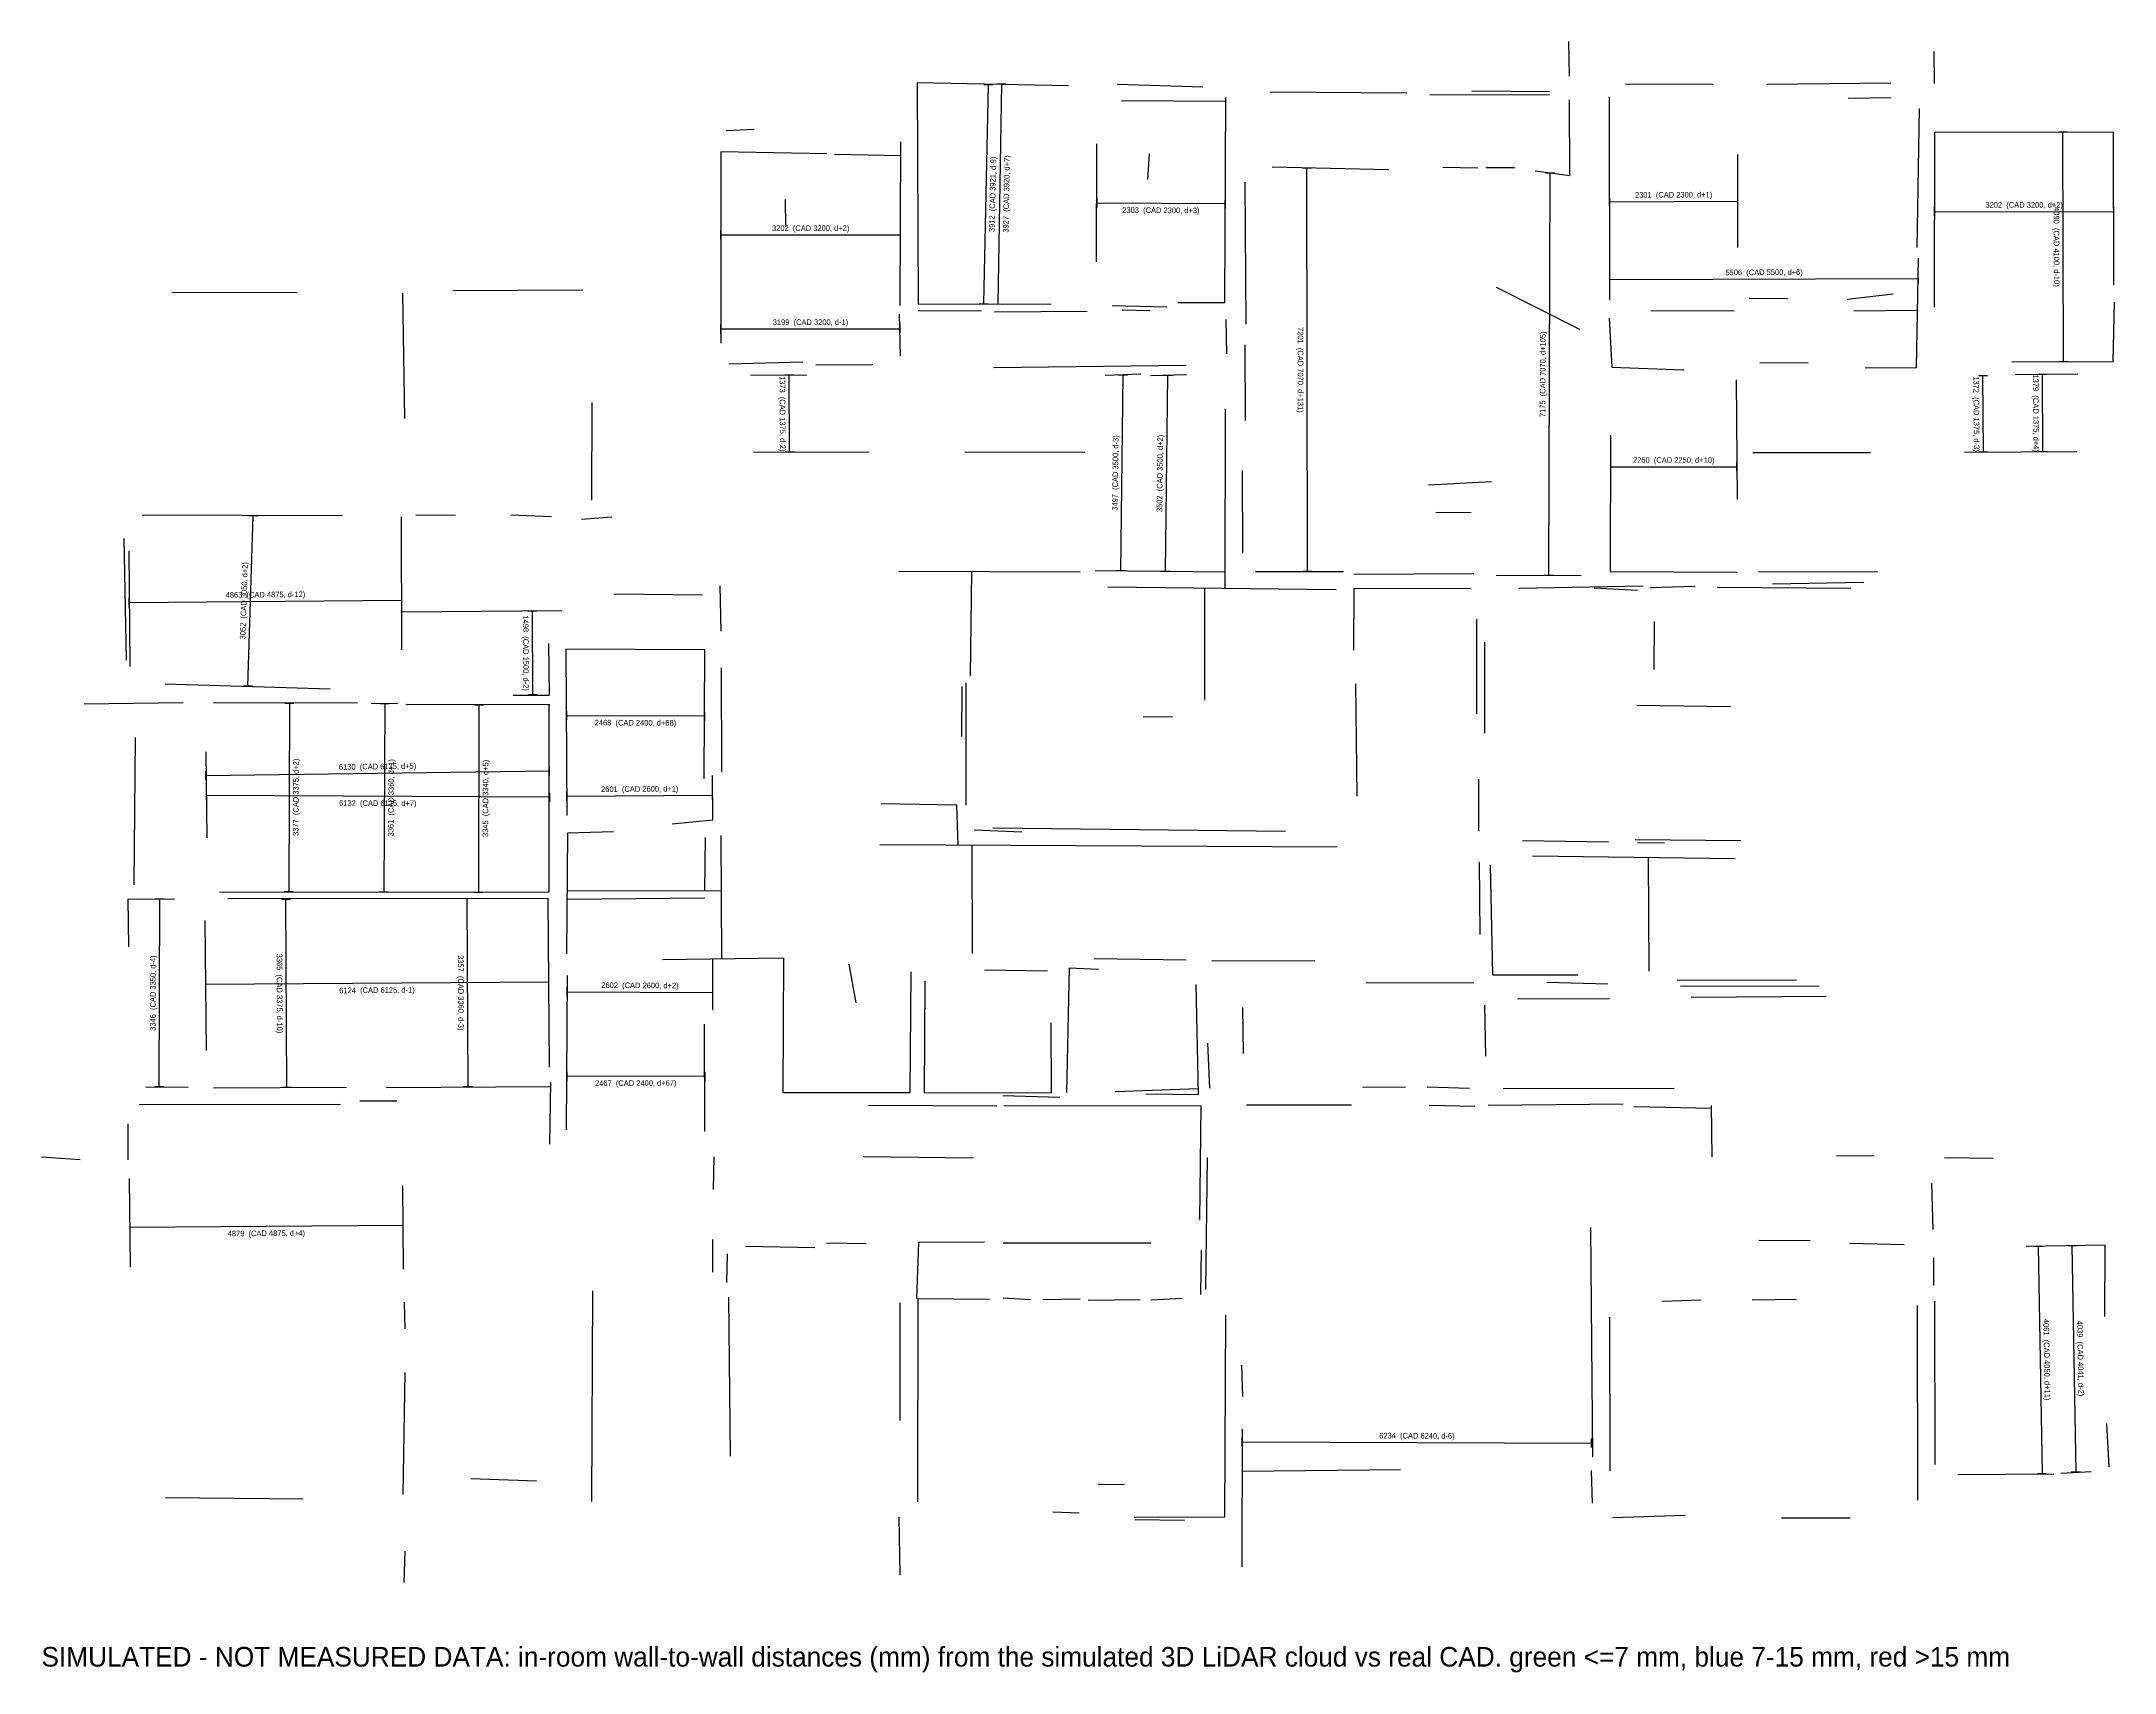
# Model space of a CAD drawing. Header units: metres. Extents: x -20.9 to 16.1, y -15.5 to 13.6.
import ezdxf
from ezdxf.enums import TextEntityAlignment as Align

# ---------------------------------------------------------------- set-up
doc = ezdxf.new("R2010")
doc.units = ezdxf.units.M
for name, color, linetype in [('SIM_DIM_BLUE_7_15MM', 5, 'Continuous'), ('SIM_DIM_GREEN_LE7MM', 3, 'Continuous'), ('SIM_DIM_RED_GT15MM', 1, 'Continuous'), ('SIM_NOTE', 1, 'Continuous'), ('SIM_WALL_FACES', 8, 'Continuous')]:
    doc.layers.add(name, color=color, linetype=linetype)

msp = doc.modelspace()

# ---------------------------------------------------------------- linework, layer by layer
at = {"layer": 'SIM_DIM_BLUE_7_15MM'}
for p, q in [((-4.042, 12.853), (-4.125, 8.947)), ((-4.122, 12.854), (-3.962, 12.851)), ((15.213, 12.008), (15.053, 12.007)), ((15.147, 7.911), (15.133, 12.007)), ((-4.205, 8.948), (-4.045, 8.945)), ((15.227, 7.911), (15.067, 7.91)), ((7.067, 5.959), (7.067, 6.119)), ((7.067, 6.039), (9.313, 6.038)), ((9.313, 5.958), (9.313, 6.118)), ((-14.504, 3.58), (-14.506, 3.74)), ((-19.367, 3.534), (-19.368, 3.694)), ((-19.367, 3.614), (-14.505, 3.66)), ((-17.994, 0.252), (-17.994, 0.092)), ((-11.868, 0.142), (-17.994, 0.172)), ((-11.867, 0.222), (-11.868, 0.062)), ((-16.491, -1.682), (-16.651, -1.683)), ((-16.557, -5.035), (-16.571, -1.682)), ((-16.477, -5.035), (-16.637, -5.035)), ((14.613, -7.867), (14.773, -7.865)), ((14.693, -7.866), (14.763, -11.917)), ((14.683, -11.919), (14.843, -11.916))]:
    msp.add_line(p, q, dxfattribs=at)
at = {"layer": 'SIM_DIM_GREEN_LE7MM'}
for p, q in [((-3.886, 12.871), (-3.726, 12.868)), ((-3.806, 12.87), (-3.868, 8.942)), ((-2.103, 10.82), (-2.104, 10.66)), ((0.186, 10.727), (-2.104, 10.74)), ((0.186, 10.807), (0.185, 10.647)), ((7.046, 10.686), (7.045, 10.846)), ((7.046, 10.766), (9.331, 10.773)), ((9.331, 10.693), (9.331, 10.853)), ((12.84, 10.509), (12.84, 10.669)), ((12.84, 10.589), (16.045, 10.588)), ((16.045, 10.508), (16.045, 10.668)), ((-8.812, 10.094), (-8.812, 10.254)), ((-8.812, 10.174), (-5.607, 10.175)), ((-5.607, 10.095), (-5.607, 10.255)), ((7.05, 9.299), (7.049, 9.459)), ((7.05, 9.379), (12.555, 9.395)), ((12.555, 9.315), (12.554, 9.475)), ((-3.948, 8.944), (-3.788, 8.941)), ((-8.811, 8.417), (-8.811, 8.577)), ((-5.615, 8.418), (-5.615, 8.578)), ((-8.811, 8.497), (-5.615, 8.498)), ((-7.513, 7.67), (-7.673, 7.669)), ((-7.586, 6.3), (-7.593, 7.67)), ((-1.555, 7.668), (-1.715, 7.67)), ((-1.674, 4.18), (-1.635, 7.669)), ((-0.759, 7.662), (-0.919, 7.664)), ((-0.879, 4.171), (-0.839, 7.663)), ((13.786, 7.662), (13.626, 7.66)), ((13.716, 6.299), (13.706, 7.661)), ((14.848, 7.684), (14.688, 7.683)), ((14.778, 6.306), (14.768, 7.683)), ((-7.506, 6.301), (-7.666, 6.3)), ((13.796, 6.299), (13.636, 6.298)), ((14.858, 6.307), (14.698, 6.306)), ((-17.251, 2.125), (-17.155, 5.162)), ((-17.075, 5.159), (-17.235, 5.164)), ((-1.594, 4.179), (-1.754, 4.181)), ((-0.799, 4.17), (-0.959, 4.171)), ((-12.095, 3.459), (-12.255, 3.458)), ((-12.167, 1.968), (-12.175, 3.459)), ((-17.171, 2.123), (-17.331, 2.128)), ((-12.087, 1.969), (-12.247, 1.968)), ((-16.591, 1.823), (-16.431, 1.822)), ((-16.511, 1.823), (-16.522, -1.54)), ((-14.887, 1.812), (-14.727, 1.812)), ((-14.807, 1.812), (-14.826, -1.545)), ((-13.207, 1.792), (-13.047, 1.792)), ((-13.127, 1.792), (-13.137, -1.55)), ((-17.998, 0.45), (-18, 0.61)), ((-17.999, 0.53), (-11.87, 0.612)), ((-11.869, 0.532), (-11.871, 0.692)), ((-11.558, 0.081), (-11.559, 0.241)), ((-11.558, 0.161), (-8.959, 0.179)), ((-8.958, 0.099), (-8.959, 0.259)), ((-18.742, -1.679), (-18.902, -1.679)), ((-18.831, -5.025), (-18.822, -1.679)), ((-16.602, -1.539), (-16.442, -1.54)), ((-14.906, -1.545), (-14.746, -1.545)), ((-13.258, -1.667), (-13.418, -1.668)), ((-13.321, -5.023), (-13.338, -1.667)), ((-13.217, -1.55), (-13.057, -1.55)), ((-18.008, -3.121), (-18.007, -3.281)), ((-11.888, -3.156), (-18.007, -3.201)), ((-11.889, -3.076), (-11.888, -3.236)), ((-11.556, -3.407), (-11.555, -3.247)), ((-11.556, -3.327), (-8.955, -3.341)), ((-8.956, -3.421), (-8.955, -3.261)), ((-18.751, -5.025), (-18.911, -5.025)), ((-13.241, -5.022), (-13.401, -5.023)), ((-19.359, -7.455), (-19.358, -7.615)), ((-14.485, -7.497), (-19.359, -7.535)), ((-14.485, -7.417), (-14.484, -7.577)), ((15.213, -7.857), (15.373, -7.854)), ((15.293, -7.855), (15.363, -11.889)), ((0.49, -11.438), (0.49, -11.278)), ((0.49, -11.358), (6.725, -11.379)), ((6.725, -11.459), (6.725, -11.299)), ((15.283, -11.89), (15.443, -11.888))]:
    msp.add_line(p, q, dxfattribs=at)
at = {"layer": 'SIM_DIM_RED_GT15MM'}
for p, q in [((1.726, 11.365), (1.566, 11.365)), ((1.657, 4.167), (1.646, 11.365)), ((6.066, 11.273), (5.906, 11.274)), ((5.959, 4.1), (5.986, 11.273)), ((1.737, 4.167), (1.577, 4.167)), ((6.039, 4.1), (5.879, 4.101)), ((-11.565, 1.675), (-11.565, 1.515)), ((-9.106, 1.586), (-11.565, 1.595)), ((-9.105, 1.666), (-9.106, 1.506)), ((-11.561, -4.757), (-11.561, -4.917)), ((-9.1, -4.755), (-9.099, -4.915)), ((-9.099, -4.835), (-11.561, -4.837))]:
    msp.add_line(p, q, dxfattribs=at)
at = {"layer": 'SIM_WALL_FACES'}
for p, q in [((6.329, 13.003), (6.32, 13.624)), ((12.83, 13.447), (12.835, 12.876)), ((-2.608, 12.833), (-5.311, 12.885)), ((-5.311, 12.885), (-5.293, 8.943)), ((-0.211, 12.811), (-1.742, 12.856)), ((0.179, 8.965), (0.2, 12.624)), ((3.426, 12.704), (0.989, 12.722)), ((5.971, 12.674), (3.84, 12.667)), ((5.976, 12.726), (4.589, 12.736)), ((6.337, 11.23), (6.332, 12.582)), ((7.035, 12.634), (7.045, 9.014)), ((8.895, 12.858), (7.329, 12.86)), ((12.063, 12.881), (9.854, 12.855)), ((12.07, 12.621), (11.305, 12.606)), ((0.2, 12.554), (-1.665, 12.563)), ((12.536, 9.948), (12.576, 12.429)), ((-8.216, 12.054), (-8.717, 12.028)), ((12.841, 12.002), (12.839, 8.882)), ((16.039, 12.005), (12.841, 12.002)), ((16.045, 9.275), (16.039, 12.005)), ((-8.813, 11.657), (-8.812, 8.241)), ((-6.921, 11.617), (-8.813, 11.657)), ((-5.601, 11.582), (-6.784, 11.608)), ((-5.614, 8.913), (-5.6, 11.833)), ((-2.112, 11.801), (-2.118, 9.695)), ((-1.172, 11.619), (-1.2, 11.16)), ((9.335, 9.948), (9.335, 11.605)), ((0.54, 11.115), (0.554, 8.58)), ((3.109, 11.337), (1.023, 11.38)), ((4.696, 11.365), (4.071, 11.375)), ((5.356, 11.369), (4.844, 11.37)), ((6.337, 11.23), (5.717, 11.312)), ((-7.662, 10.805), (-7.66, 10.317)), ((12.52, 7.81), (12.556, 9.757)), ((-16.374, 9.14), (-18.599, 9.145)), ((-14.451, 6.896), (-14.483, 9.135)), ((-11.274, 9.189), (-13.591, 9.178)), ((-5.293, 8.943), (-2.919, 8.938)), ((-1.829, 8.913), (-0.856, 8.889)), ((-0.657, 8.967), (0.179, 8.965)), ((6.512, 8.487), (5.028, 9.233)), ((9.536, 9.045), (10.225, 9.039)), ((11.285, 9.029), (12.103, 9.125)), ((16.033, 7.915), (16.055, 8.976)), ((-5.604, 8.019), (-5.624, 8.761)), ((-4.16, 8.814), (-5.292, 8.818)), ((-2.274, 8.805), (-3.928, 8.798)), ((-1.159, 8.821), (-1.652, 8.833)), ((0.219, 8.051), (0.204, 8.666)), ((7.039, 8.689), (7.083, 7.816)), ((9.27, 8.815), (7.78, 8.818)), ((12.539, 8.823), (11.404, 8.813)), ((0.535, 8.215), (0.543, 6.862)), ((-8.667, 7.873), (-7.349, 7.908)), ((-7.117, 7.857), (-6.1, 7.861)), ((-3.95, 7.809), (-0.509, 7.852)), ((7.083, 7.816), (8.373, 7.767)), ((9.727, 7.891), (10.591, 7.896)), ((11.607, 7.804), (12.52, 7.81)), ((14.221, 7.908), (16.033, 7.915)), ((-7.285, 7.667), (-8.281, 7.673)), ((-1.316, 7.69), (-1.956, 7.666)), ((-0.505, 7.676), (-1.143, 7.662)), ((9.328, 5.453), (9.312, 7.587)), ((15.399, 7.687), (14.279, 7.679)), ((-11.112, 5.439), (-11.11, 7.183)), ((0.184, 3.865), (0.191, 7.071)), ((-8.232, 6.295), (-6.166, 6.305)), ((-4.457, 6.302), (-2.316, 6.299)), ((7.06, 6.602), (7.058, 4.168)), ((9.599, 6.291), (11.7, 6.289)), ((13.378, 6.296), (15.38, 6.311)), ((0.488, 5.97), (0.497, 4.497)), ((3.813, 5.718), (4.941, 5.777)), ((4.574, 5.215), (3.946, 5.224)), ((-15.566, 5.161), (-19.134, 5.177)), ((-14.503, 2.772), (-14.507, 5.142)), ((-13.549, 5.17), (-14.251, 5.173)), ((-11.831, 5.145), (-12.561, 5.175)), ((-10.756, 5.141), (-11.298, 5.098)), ((-19.463, 4.755), (-19.425, 2.585)), ((-19.375, 4.534), (-19.355, 2.474)), ((-5.644, 4.175), (-2.398, 4.165)), ((-4.34, 4.171), (-4.366, 2.31)), ((-2.131, 4.188), (0.185, 4.162)), ((0.722, 4.169), (2.297, 4.17)), ((2.481, 4.123), (4.621, 4.136)), ((5.021, 4.105), (6.538, 4.099)), ((7.058, 4.168), (9.319, 4.155)), ((9.701, 4.162), (11.824, 4.172)), ((-9.14, 3.748), (-10.722, 3.763)), ((-8.828, 3.916), (-8.814, 3.102)), ((2.169, 3.84), (-1.905, 3.892)), ((-0.18, 3.87), (-0.184, 1.879)), ((2.48, 3.867), (2.479, 2.765)), ((4.576, 3.857), (2.48, 3.867)), ((7.646, 3.906), (5.424, 3.865)), ((7.545, 3.831), (6.773, 3.87)), ((8.567, 3.9), (7.769, 3.878)), ((11.349, 3.867), (8.967, 3.883)), ((11.58, 3.971), (9.95, 3.942)), ((-11.647, 3.467), (-14.504, 3.441)), ((4.674, 1.63), (4.674, 3.318)), ((7.842, 2.422), (7.845, 3.276)), ((-11.868, 1.964), (-11.883, 2.884)), ((-11.58, 2.782), (-11.559, -0.184)), ((-9.1, 2.769), (-11.58, 2.782)), ((-9.108, 0.472), (-9.1, 2.769)), ((4.821, 1.287), (4.821, 2.911)), ((-8.808, 2.448), (-8.802, 0.597)), ((-18.728, 2.168), (-15.785, 2.076)), ((-12.515, 1.961), (-11.868, 1.964)), ((-4.51, 1.22), (-4.504, 2.115)), ((-4.441, 2.181), (-4.44, -0.002)), ((2.514, 2.166), (2.536, 0.164)), ((-18.408, 1.827), (-20.174, 1.805)), ((-15.296, 1.821), (-17.862, 1.829)), ((-14.573, 1.811), (-15.049, 1.813)), ((-11.865, 1.792), (-14.428, 1.799)), ((-11.873, -1.544), (-11.873, 1.792)), ((-1.279, 1.575), (-0.754, 1.582)), ((9.205, 1.754), (7.531, 1.779)), ((-19.264, 1.205), (-19.284, -1.421)), ((-18.003, 0.955), (-17.982, -0.582)), ((-8.955, -0.259), (-8.959, 0.532)), ((4.715, -0.461), (4.715, 0.463)), ((-4.599, 0.001), (-5.949, 0.022)), ((-4.579, -0.715), (-4.599, 0.001)), ((-9.68, -0.332), (-8.955, -0.259)), ((-11.549, -0.497), (-11.568, -2.649)), ((-10.728, -0.474), (-11.549, -0.497)), ((-9.098, -1.522), (-9.088, -0.577)), ((-8.815, -0.542), (-8.802, -2.738)), ((2.183, -0.751), (-5.975, -0.708)), ((-4.334, -0.717), (-4.33, -2.648)), ((-4.29, -0.438), (-3.442, -0.476)), ((-3.956, -0.404), (1.263, -0.463)), ((5.489, -0.631), (7.026, -0.656)), ((7.502, -0.613), (9.388, -0.632)), ((7.543, -0.665), (8.023, -0.674)), ((4.734, -2.309), (4.723, -1.016)), ((4.965, -3.024), (4.923, -1.068)), ((9.288, -0.955), (5.669, -0.911)), ((7.754, -2.959), (7.74, -0.936)), ((-19.393, -1.674), (-19.38, -2.524)), ((-18.562, -1.682), (-19.393, -1.674)), ((-17.758, -1.554), (-11.873, -1.544)), ((-11.894, -1.667), (-17.609, -1.673)), ((-11.871, -4.675), (-11.894, -1.667)), ((-9.1, -1.659), (-11.559, -1.68)), ((-11.558, -1.528), (-8.809, -1.521)), ((-18.021, -2.055), (-17.995, -4.376)), ((-9.853, -2.753), (-7.694, -2.723)), ((-8.955, -3.652), (-8.955, -2.741)), ((-7.694, -2.723), (-7.708, -5.124)), ((-6.531, -2.835), (-6.405, -3.527)), ((-4.109, -2.939), (-2.986, -2.957)), ((-2.598, -2.902), (-2.647, -5.126)), ((-2.598, -2.902), (-2.073, -2.926)), ((-2.151, -2.736), (-0.51, -2.758)), ((-0.054, -2.776), (1.786, -2.772)), ((-11.556, -3.04), (-11.571, -5.788)), ((-5.433, -5.122), (-5.418, -2.973)), ((-5.171, -3.136), (-5.187, -5.132)), ((-0.287, -5.16), (-0.331, -3.197)), ((2.701, -3.163), (4.622, -3.171)), ((4.965, -3.024), (6.476, -3.027)), ((5.927, -3.159), (7.014, -3.186)), ((8.254, -3.123), (10.381, -3.117)), ((8.31, -3.228), (10.785, -3.225)), ((0.495, -3.611), (0.507, -4.431)), ((4.837, -4.478), (4.82, -3.569)), ((7.045, -3.453), (5.404, -3.46)), ((10.912, -3.414), (8.5, -3.428)), ((-9.1, -5.819), (-9.102, -3.908)), ((-2.912, -5.127), (-2.917, -3.884)), ((-0.129, -4.244), (-0.091, -5.049)), ((-19.07, -5.026), (-18.315, -5.028)), ((-17.862, -5.041), (-15.493, -5.031)), ((-14.783, -5.033), (-11.849, -5.018)), ((-11.864, -6.046), (-11.848, -4.941)), ((-7.708, -5.124), (-5.433, -5.122)), ((-5.187, -5.132), (-2.912, -5.127)), ((-1.778, -5.11), (-0.289, -5.056)), ((-1.232, -5.151), (-0.287, -5.16)), ((2.642, -5.028), (3.403, -5.024)), ((3.79, -5.022), (4.547, -5.046)), ((5.149, -5.053), (8.195, -5.047)), ((-15.597, -5.34), (-19.188, -5.343)), ((-14.594, -5.281), (-15.254, -5.281)), ((-3.885, -5.369), (-6.18, -5.354)), ((-2.762, -5.214), (-3.78, -5.183)), ((-0.24, -5.366), (-3.764, -5.362)), ((-0.264, -7.396), (-0.24, -5.366)), ((2.438, -5.353), (0.568, -5.351)), ((4.641, -5.375), (3.824, -5.359)), ((7.29, -5.333), (4.878, -5.357)), ((8.863, -5.411), (7.477, -5.38)), ((8.875, -6.278), (8.862, -5.358)), ((-19.394, -5.681), (-19.393, -6.326)), ((-20.242, -6.325), (-20.934, -6.281)), ((-8.942, -6.855), (-8.933, -6.271)), ((-4.303, -6.297), (-6.271, -6.27)), ((-0.135, -6.284), (-0.162, -8.641)), ((11.768, -6.26), (11.093, -6.252)), ((13.892, -6.301), (13.023, -6.291)), ((-19.369, -6.66), (-19.353, -8.239)), ((-14.475, -8.275), (-14.486, -6.79)), ((12.789, -6.744), (12.81, -7.568)), ((-8.952, -8.33), (-8.952, -7.749)), ((6.749, -11.628), (6.709, -7.534)), ((10.623, -7.771), (9.711, -7.766)), ((-8.7, -8.004), (-8.71, -8.512)), ((-7.136, -7.895), (-8.369, -7.875)), ((-6.221, -7.826), (-6.927, -7.81)), ((-5.287, -7.802), (-5.32, -8.8)), ((-4.11, -7.796), (-5.287, -7.802)), ((-1.138, -7.814), (-3.775, -7.813)), ((-0.246, -8.727), (-0.236, -7.937)), ((12.304, -7.842), (11.334, -7.818)), ((12.826, -8.072), (12.823, -8.565)), ((15.89, -7.85), (14.481, -7.875)), ((15.884, -9.12), (15.89, -7.85)), ((-14.445, -9.341), (-14.458, -8.865)), ((-11.115, -12.422), (-11.096, -8.665)), ((-8.673, -8.776), (-8.645, -11.613)), ((-5.298, -8.8), (-5.305, -12.425)), ((-5.298, -8.8), (-4.021, -8.81)), ((-3.775, -8.785), (-3.285, -8.815)), ((-3.068, -8.819), (-2.398, -8.804)), ((-2.257, -8.83), (-1.33, -8.816)), ((-1.139, -8.825), (-0.582, -8.795)), ((7.977, -8.846), (8.677, -8.822)), ((9.59, -8.824), (10.38, -8.809)), ((12.844, -8.848), (12.85, -11.762)), ((-5.613, -10.977), (-5.61, -8.88)), ((0.182, -12.697), (0.2, -9.09)), ((7.041, -9.134), (7.051, -11.871)), ((12.547, -12.399), (12.539, -8.926)), ((-14.477, -12.297), (-14.444, -10.12)), ((0.476, -9.991), (0.496, -10.547)), ((15.958, -11.805), (15.919, -11.029)), ((0.492, -11.128), (0.484, -13.587)), ((-13.272, -12.011), (-12.1, -12.052)), ((-2.081, -12.109), (-1.609, -12.12)), ((0.49, -11.877), (3.312, -11.85)), ((6.743, -12.452), (6.722, -11.866)), ((13.256, -11.937), (14.97, -11.927)), ((15.095, -11.915), (15.639, -11.883)), ((-18.719, -12.348), (-16.267, -12.375)), ((-5.614, -13.738), (-5.628, -12.7)), ((-2.889, -12.608), (-2.419, -12.622)), ((-1.44, -12.702), (0.182, -12.697)), ((-1.426, -12.74), (-0.537, -12.755)), ((7.105, -12.706), (8.396, -12.662)), ((10.11, -12.715), (11.337, -12.71)), ((-14.465, -13.866), (-14.445, -13.309))]:
    msp.add_line(p, q, dxfattribs=at)

# ---------------------------------------------------------------- texts
at = {"layer": 'SIM_DIM_BLUE_7_15MM'}
for s, rotation, p in [('3912  (CAD 3921, d-9)', 88.7813, (-3.964, 10.897)), ('4090  (CAD 4100, d-10)', 270.1997, (15.02, 9.959)), ('2260  (CAD 2250, d+10)', -0.037, (8.19, 6.158)), ('4863  (CAD 4875, d-12)', 0.5414, (-16.937, 3.757)), ('6132  (CAD 6125, d+7)', 359.7112, (-14.932, 0.037)), ('3365  (CAD 3375, d-10)', 270.2482, (-16.684, -3.359)), ('4061  (CAD 4050, d+11)', -88.9994, (14.848, -9.89))]:
    msp.add_text(s, height=0.1, rotation=rotation, dxfattribs=at).set_placement(p, align=Align.MIDDLE_CENTER)
at = {"layer": 'SIM_DIM_GREEN_LE7MM'}
for s, rotation, p in [('3927  (CAD 3920, d+7)', 89.0948, (-3.717, 10.904)), ('2301  (CAD 2300, d+1)', 0.1719, (8.188, 10.89)), ('3202  (CAD 3200, d+2)', -0.0209, (14.442, 10.709)), ('2303  (CAD 2300, d+3)', 359.6609, (-0.96, 10.613)), ('3202  (CAD 3200, d+2)', 0.0154, (-7.209, 10.294)), ('5506  (CAD 5500, d+6)', 0.1719, (9.802, 9.507)), ('3199  (CAD 3200, d-1)', 0.0154, (-7.213, 8.617)), ('1373  (CAD 1375, d-2)', 270.2778, (-7.71, 6.984)), ('1372  (CAD 1375, d-3)', 270.4221, (13.591, 6.979)), ('1379  (CAD 1375, d+4)', 270.4221, (14.653, 6.994)), ('3497  (CAD 3500, d-3)', 89.3488, (-1.774, 5.926)), ('3502  (CAD 3500, d+2)', 89.3488, (-0.979, 5.918)), ('3052  (CAD 3050, d+2)', 88.1951, (-17.323, 3.647)), ('1498  (CAD 1500, d-2)', 270.3048, (-12.291, 2.713)), ('3377  (CAD 3375, d+2)', 89.8182, (-16.396, 0.141)), ('6130  (CAD 6125, d+5)', 0.7699, (-14.936, 0.691)), ('3361  (CAD 3360, d+1)', 89.6742, (-14.697, 0.133)), ('3345  (CAD 3340, d+5)', 89.8316, (-13.012, 0.121)), ('2601  (CAD 2600, d+1)', 0.4066, (-10.259, 0.29)), ('3346  (CAD 3350, d-4)', 89.8436, (-18.946, -3.352)), ('3357  (CAD 3360, d-3)', 270.2894, (-13.449, -3.346)), ('6124  (CAD 6125, d-1)', 0.4265, (-14.947, -3.299)), ('2602  (CAD 2600, d+2)', -0.3091, (-10.255, -3.214)), ('4879  (CAD 4875, d+4)', 0.4454, (-16.921, -7.636)), ('4039  (CAD 4041, d-2)', -88.9994, (15.448, -9.87)), ('6234  (CAD 6240, d-6)', -0.1954, (3.608, -11.248))]:
    msp.add_text(s, height=0.1, rotation=rotation, dxfattribs=at).set_placement(p, align=Align.MIDDLE_CENTER)
at = {"layer": 'SIM_DIM_RED_GT15MM'}
for s, rotation, p in [('7201  (CAD 7070, d+131)', 270.0868, (1.531, 7.766)), ('7175  (CAD 7070, d+105)', 89.784, (5.852, 7.687)), ('2468  (CAD 2400, d+68)', 359.7826, (-10.336, 1.471)), ('2467  (CAD 2400, d+67)', 0.0566, (-10.33, -4.956))]:
    msp.add_text(s, height=0.1, rotation=rotation, dxfattribs=at).set_placement(p, align=Align.MIDDLE_CENTER)
at = {"layer": 'SIM_NOTE'}
msp.add_text('SIMULATED - NOT MEASURED DATA: in-room wall-to-wall distances (mm) from the simulated 3D LiDAR cloud vs real CAD. green <=7 mm, blue 7-15 mm, red >15 mm', height=0.35, dxfattribs=at).set_placement((-20.934, -15.366))

doc.saveas('drawing.dxf')
